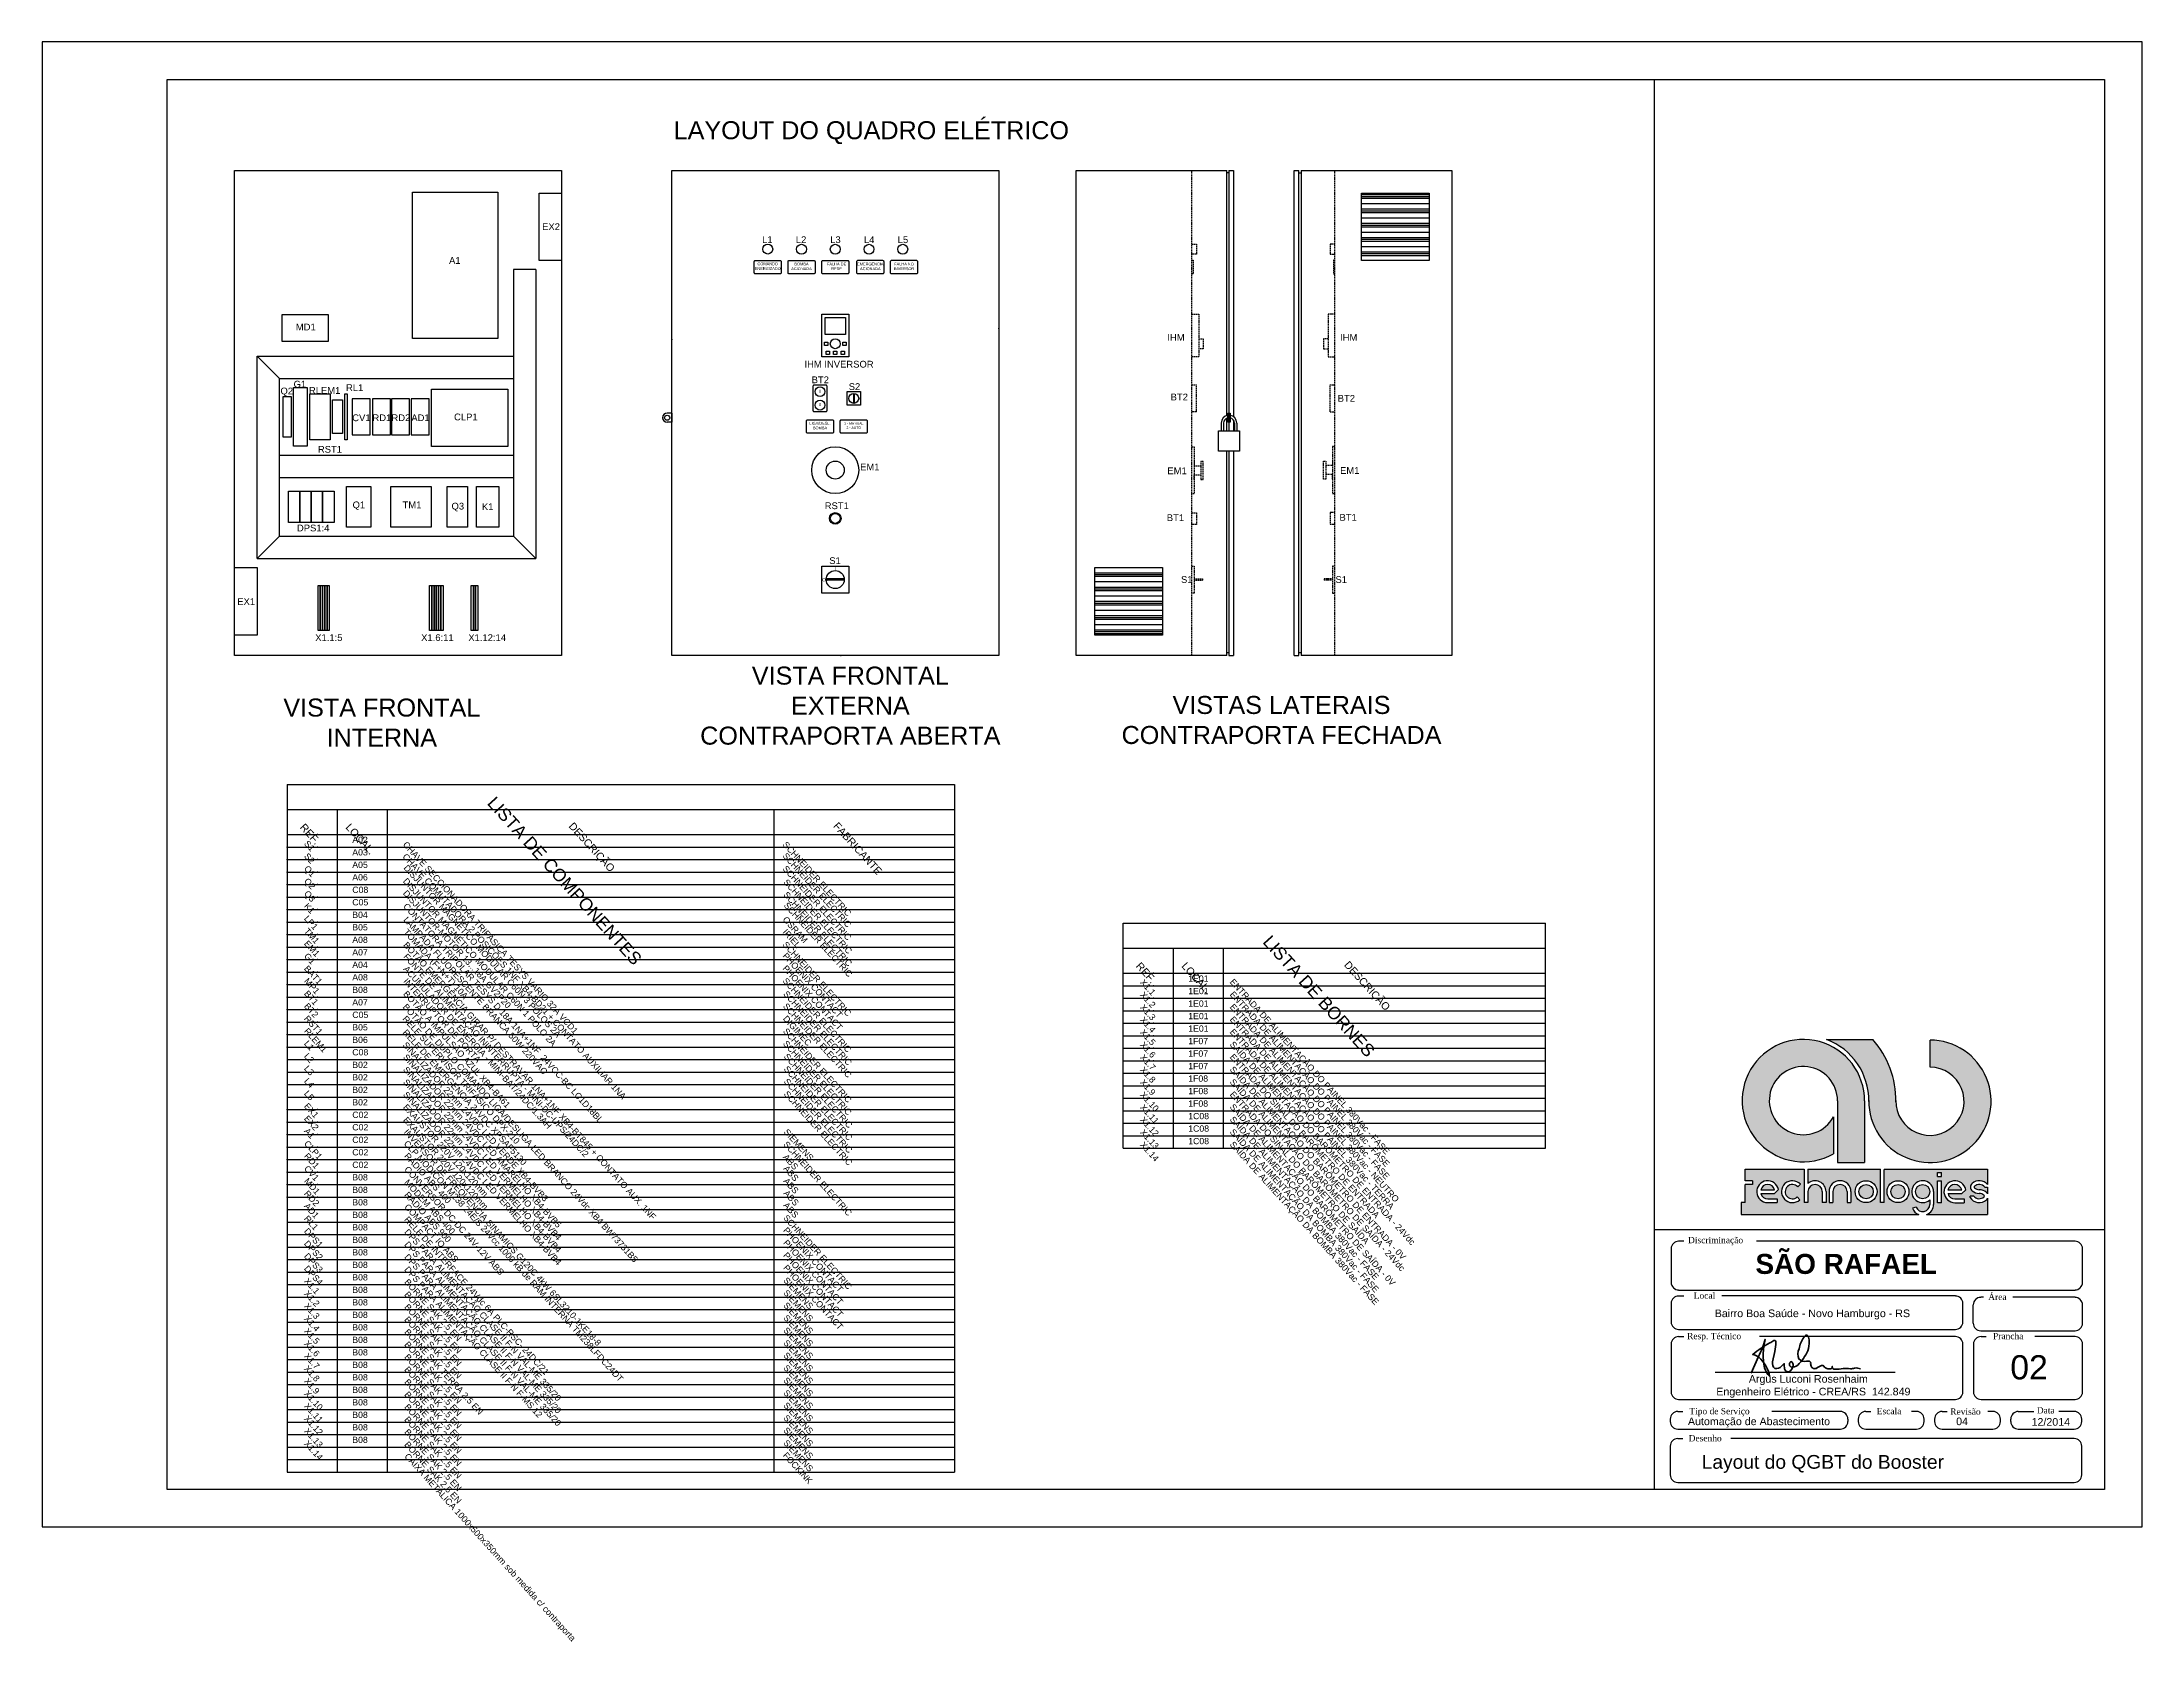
# Model space of a CAD drawing. Header units: millimetres. Extents: x 100 to 940, y 54 to 694.
import ezdxf

# ---------------------------------------------------------------- set-up
doc = ezdxf.new("R2010")
doc.units = ezdxf.units.MM
doc.linetypes.add('DASHED', pattern=[0.75, 0.5, -0.25])
doc.layers.add('selo', color=7, linetype='Continuous')
doc.styles.add('Annotative', font='arial.ttf')
doc.styles.add('Notes', font='arial.ttf', dxfattribs={"height": 3})
doc.styles.get("Standard").update_dxf_attribs({"font": 'arial.ttf'})

msp = doc.modelspace()

# ---------------------------------------------------------------- texts
for s, height, style, p in [('EX2', 2.7, 'Annotative', (300.05, 618.72)), ('L1', 2.7, 'Annotative', (388.03, 613.57)), ('L2', 2.7, 'Annotative', (401.53, 613.51)), ('L3', 2.7, 'Annotative', (415.28, 613.51)), ('L4', 2.7, 'Annotative', (428.78, 613.51)), ('L5', 2.7, 'Annotative', (442.28, 613.51)), ('A1', 2.7, 'Annotative', (262.83, 605.19)), ('MD1', 2.7, 'Annotative', (201.53, 578.58)), ('IHM', 2.7, 'Annotative', (550.14, 574.41)), ('IHM', 2.7, 'Annotative', (619.23, 574.41)), ('IHM INVERSOR', 2.7, 'Annotative', (404.98, 563.72)), ('Q2', 2.7, 'Annotative', (195.39, 553)), ('G1', 2.7, 'Annotative', (200.63, 555.73)), ('RLEM1', 2.7, 'Annotative', (206.77, 553.21)), ('RL1', 2.7, 'Annotative', (221.61, 554.32)), ('BT2', 2.7, 'Annotative', (407.86, 557.46)), ('I', 1.35, 'Annotative', (410.94, 553.5)), ('S2', 2.7, 'Annotative', (422.68, 554.76)), ('o', 1.35, 'Annotative', (410.68, 548.33)), ('1', 0.675, 'Annotative', (424.39, 553.36)), ('2', 0.675, 'Annotative', (426.74, 551.05)), ('BT2', 2.7, 'Annotative', (551.46, 550.59)), ('BT2', 2.7, 'Annotative', (618.29, 550.07)), ('CV1', 2.7, 'Annotative', (224.09, 542.28)), ('RD1', 2.7, 'Annotative', (232.18, 542.28)), ('RD2', 2.7, 'Annotative', (239.78, 542.28)), ('AD1', 2.7, 'Annotative', (247.73, 542.28)), ('CLP1', 2.7, 'Annotative', (264.82, 542.62)), ('RST1', 2.7, 'Annotative', (210.36, 529.67)), ('EM1', 2.7, 'Annotative', (427.25, 522.61)), ('EM1', 2.7, 'Annotative', (550.14, 521.07)), ('EM1', 2.7, 'Annotative', (619.23, 521.2)), ('Q1', 2.7, 'Annotative', (224.23, 507.45)), ('TM1', 2.7, 'Annotative', (244.22, 507.45)), ('Q3', 2.7, 'Annotative', (263.81, 506.93)), ('K1', 2.7, 'Annotative', (275.95, 506.71)), ('RST1', 2.7, 'Annotative', (413.1, 507.09)), ('BT1', 2.7, 'Annotative', (549.92, 502.3)), ('BT1', 2.7, 'Annotative', (619, 502.44)), ('DPS1:4', 2.7, 'Annotative', (201.98, 498.19)), ('S1', 2.7, 'Annotative', (414.92, 485.14)), ('O', 1.35, 'Annotative', (412.05, 478.21)), ('I', 1.35, 'Annotative', (416.97, 482.78)), ('EX1', 2.7, 'Annotative', (178.09, 468.76)), ('X1.1:5', 2.7, 'Annotative', (209.29, 454.34)), ('X1.6:11', 2.7, 'Annotative', (251.66, 454.34)), ('X1.12:14', 2.7, 'Annotative', (270.52, 454.34)), ('A02', 2.5, 'Notes', (224.11, 373.58)), ('A03', 2.5, 'Notes', (224.11, 368.58)), ('A05', 2.5, 'Notes', (224.11, 363.58)), ('A06', 2.5, 'Notes', (224.11, 358.58)), ('C08', 2.5, 'Notes', (224.11, 353.58)), ('C05', 2.5, 'Notes', (224.11, 348.58)), ('B04', 2.5, 'Notes', (224.11, 343.58)), ('A08', 2.5, 'Notes', (224.11, 333.58)), ('B05', 2.5, 'Notes', (224.11, 338.58)), ('A07', 2.5, 'Notes', (224.11, 328.58)), ('A04', 2.5, 'Notes', (224.11, 323.58)), ('A08', 2.5, 'Notes', (224.11, 318.58)), ('1E01', 2.5, 'Notes', (558.48, 318.08)), ('A07', 2.5, 'Notes', (224.11, 308.58)), ('B08', 2.5, 'Notes', (224.11, 313.58)), ('1E01', 2.5, 'Notes', (558.48, 313.08)), ('C05', 2.5, 'Notes', (224.11, 303.58)), ('1E01', 2.5, 'Notes', (558.48, 308.08)), ('1E01', 2.5, 'Notes', (558.48, 303.08)), ('B05', 2.5, 'Notes', (224.11, 298.58)), ('B06', 2.5, 'Notes', (224.11, 293.58)), ('1E01', 2.5, 'Notes', (558.48, 298.08)), ('1F07', 2.5, 'Notes', (558.48, 293.08)), ('C08', 2.5, 'Notes', (224.11, 288.58)), ('B02', 2.5, 'Notes', (224.11, 283.58)), ('1F07', 2.5, 'Notes', (558.48, 288.08)), ('1F07', 2.5, 'Notes', (558.48, 283.08)), ('B02', 2.5, 'Notes', (224.11, 278.58)), ('1F08', 2.5, 'Notes', (558.48, 278.08)), ('B02', 2.5, 'Notes', (224.11, 273.58)), ('B02', 2.5, 'Notes', (224.11, 268.58)), ('1F08', 2.5, 'Notes', (558.48, 273.08)), ('1F08', 2.5, 'Notes', (558.48, 268.08)), ('C02', 2.5, 'Notes', (224.11, 263.58)), ('C02', 2.5, 'Notes', (224.11, 258.58)), ('1C08', 2.5, 'Notes', (558.48, 263.08)), ('1C08', 2.5, 'Notes', (558.48, 258.08)), ('C02', 2.5, 'Notes', (224.11, 253.58)), ('1C08', 2.5, 'Notes', (558.48, 253.08)), ('C02', 2.5, 'Notes', (224.11, 248.58)), ('C02', 2.5, 'Notes', (224.11, 243.58)), ('B08', 2.5, 'Notes', (224.11, 238.58)), ('B08', 2.5, 'Notes', (224.11, 233.58)), ('B08', 2.5, 'Notes', (224.11, 228.58)), ('B08', 2.5, 'Notes', (224.11, 223.58)), ('B08', 2.5, 'Notes', (224.11, 218.58)), ('B08', 2.5, 'Notes', (224.11, 213.58)), ('B08', 2.5, 'Notes', (224.11, 208.58)), ('B08', 2.5, 'Notes', (224.11, 203.58)), ('B08', 2.5, 'Notes', (224.11, 198.58)), ('B08', 2.5, 'Notes', (224.11, 193.58)), ('B08', 2.5, 'Notes', (224.11, 188.58)), ('B08', 2.5, 'Notes', (224.11, 183.58)), ('B08', 2.5, 'Notes', (224.11, 178.58)), ('B08', 2.5, 'Notes', (224.11, 173.58)), ('B08', 2.5, 'Notes', (224.11, 168.58)), ('B08', 2.5, 'Notes', (224.11, 163.58)), ('B08', 2.5, 'Notes', (224.11, 158.58)), ('B08', 2.5, 'Notes', (224.11, 153.58)), ('B08', 2.5, 'Notes', (224.11, 148.58)), ('B08', 2.5, 'Notes', (224.11, 143.58)), ('B08', 2.5, 'Notes', (224.11, 138.58)), ('B08', 2.5, 'Notes', (224.11, 133.58))]:
    msp.add_text(s, height=height, dxfattribs=dict(style=style)).set_placement(p)
at = {"linetype": 'DASHED', "style": 'Annotative'}
for p in [(555.6, 477.58), (617.39, 477.58)]:
    msp.add_text('S1', height=2.7, dxfattribs=at).set_placement(p)
at = {"style": 'Notes'}
for s, height, p in [('LISTA DE COMPONENTES', 5, (277.78, 389.27)), ('REF.', 3, (202.95, 379.68)), ('LOCAL.', 3, (221.22, 379.68)), ('DESCRIÇÃO', 3, (310.47, 380.14)), ('FABRICANTE', 3, (416.29, 380.17)), ('S1', 2.5, (204.64, 373.16)), ('CHAVE SECCIONADORA TRIFÁSICA TESYS VARIO 32A VCD1', 2.5, (244.16, 372.75)), ('SCHNEIDER ELECTRIC', 2.5, (396.07, 372.77)), ('S2', 2.5, (204.64, 368.16)), ('Q1', 2.5, (204.64, 363.16)), ('CHAVE COMUTADORA 2 POSIÇÕES 1NF XB4-BD21 + CONTATO AUXILIAR 1NA', 2.5, (244.02, 367.95)), ('DISJUNTOR MAGNÉTICO MODULAR C60N 3 POLOS 2A', 2.5, (244.46, 363.43)), ('SCHNEIDER ELECTRIC', 2.5, (396.07, 368.25)), ('SCHNEIDER ELECTRIC', 2.5, (396.07, 363.1)), ('Q2', 2.5, (204.64, 358.16)), ('Q3', 2.5, (204.64, 353.16)), ('DISJUNTOR-MOTOR 13...18A GV2P20', 2.5, (244.19, 353.31)), ('DISJUNTOR MAGNÉTICO MODULAR C60N 1 POLO 2A', 2.5, (244.2, 358.16)), ('SCHNEIDER ELECTRIC', 2.5, (396.38, 357.69)), ('SCHNEIDER ELECTRIC', 2.5, (396.38, 352.69)), ('K1', 2.5, (204.64, 348.16)), ('LP1', 2.5, (204.64, 343.16)), ('CONTATORA TRIPOLAR TESYS D 18A 1NA+1NF  24VCC\xadBC LC1D18BL', 2.5, (244.3, 348.1)), ('SCHNEIDER ELECTRIC', 2.5, (396.54, 348.43)), ('TM1', 2.5, (204.64, 338.16)), ('LÂMPADA FLUORESCENTE BRANCA 50W 220VAC', 2.5, (244.41, 342.67)), ('TOMADA (F+N+T) 10A', 2.5, (244.41, 337.77)), ('IRIEL', 2.5, (396.07, 337.77)), ('OSRAM', 2.5, (396.07, 342.77)), ('LISTA DE BORNES', 5, (587.98, 333.77)), ('EM1', 2.5, (204.64, 333.16)), ('G1', 2.5, (204.64, 328.16)), ('BOTÃO EMERGÊNCIA GIRAR P/ DESTRAVAR 1NA+1NF XB4-BT845 + CONTATO AUX. 1NF', 2.5, (244.34, 332.6)), ('FONTE DE ALIMENTAÇÃO ININTERRUPTA - MINI-DC-UPS/24DC/2', 2.5, (244.37, 327.92)), ('SCHNEIDER ELECTRIC', 2.5, (396.07, 332.77)), ('PHOENIX CONTACT', 2.5, (396.07, 328.25)), ('BAT1', 2.5, (204.64, 323.16)), ('MP1', 2.5, (204.64, 318.16)), ('ACUMULADOR DE ENERGIA - MINI-BAT/24DC/1.3AH', 2.5, (244.33, 322.99)), ('INTERRUPTOR DE PORTA', 2.5, (244.35, 318.05)), ('SCHNEIDER ELECTRIC', 2.5, (396.07, 318.25)), ('PHOENIX CONTACT', 2.5, (396.07, 323.25)), ('REF.', 3, (537.32, 324.18)), ('X1.1', 2.5, (539.02, 317.66)), ('LOCAL.', 3, (555.6, 324.18)), ('ENTRADA DE ALIMENTAÇÃO DO PAINEL 380Vac - FASE', 2.5, (574.92, 317.82)), ('DESCRIÇÃO', 3, (620.62, 324.64)), ('BT1', 2.5, (204.64, 313.16)), ('BOTÃO A IMPULSÃO AZUL XB4-BA61', 2.5, (244.29, 313.04)), ('SCHNEIDER ELECTRIC', 2.5, (396.31, 313.03)), ('X1.2', 2.5, (539.02, 312.66)), ('ENTRADA DE ALIMENTAÇÃO DO PAINEL 380Vac - FASE', 2.5, (574.92, 312.82)), ('BT2', 2.5, (204.64, 308.16)), ('RST1', 2.5, (204.64, 303.16)), ('RELE SUPERVISOR TRIFÁSICO DPX-210', 2.5, (244.01, 303.07)), ('BOTÃO DE DUPLO COMANDO LIGA/DESLIGA LED BRANCO 24Vdc XB4 BW73731B5', 2.5, (244.13, 307.84)), ('SCHNEIDER ELECTRIC', 2.5, (396.21, 308.14)), ('DIGIMEC', 2.5, (396.21, 303.14)), ('X1.3', 2.5, (539.02, 307.66)), ('X1.4', 2.5, (539.02, 302.66)), ('ENTRADA DE ALIMENTAÇÃO DO PAINEL 380Vac - FASE', 2.5, (574.92, 307.82)), ('ENTRADA DE ALIMENTAÇÃO DO PAINEL 380Vac - NEUTRO', 2.5, (574.92, 302.82)), ('RLEM1', 2.5, (204.64, 298.16)), ('L1', 2.5, (204.64, 293.16)), ('RELE DE EMERGENCIA 24VDC XPSAF5130', 2.5, (244.09, 297.59)), ('SCHNEIDER ELECTRIC', 2.5, (396.21, 298.14)), ('SCHNEIDER ELECTRIC', 2.5, (396.21, 293.14)), ('X1.5', 2.5, (539.02, 297.66)), ('X1.6', 2.5, (539.02, 292.66)), ('SAÍDA DE ALIMENTAÇÃO DO BARÔMETRO DE ENTRADA - 24Vdc', 2.5, (574.92, 292.82)), ('ENTRADA DE ALIMENTAÇÃO DO PAINEL 380Vac - TERRA', 2.5, (574.92, 297.82)), ('L2', 2.5, (204.64, 288.16)), ('SINALIZADOR 22mm 24VDC LED VERDE XB4-BVB3', 2.5, (244.09, 292.59)), ('SINALIZADOR 22mm 24VDC LED AMARELHO XB4-BVB5', 2.5, (244.27, 287.72)), ('SCHNEIDER ELECTRIC', 2.5, (396.53, 288)), ('X1.7', 2.5, (539.02, 287.66)), ('ENTRADA DO SINAL DO BARÔMETRO DE ENTRADA', 2.5, (574.92, 287.82)), ('L3', 2.5, (204.64, 283.16)), ('L4', 2.5, (204.64, 278.16)), ('SINALIZADOR 22mm 24VDC LED VERMELHO XB4-BVB4', 2.5, (244.27, 282.72)), ('SINALIZADOR 22mm 24VDC LED VERMELHO XB4-BVB4', 2.5, (244.27, 277.72)), ('SCHNEIDER ELECTRIC', 2.5, (396.53, 283)), ('SCHNEIDER ELECTRIC', 2.5, (396.53, 278)), ('X1.8', 2.5, (539.02, 282.66)), ('X1.9', 2.5, (539.02, 277.66)), ('SAÍDA DE ALIMENTAÇÃO DO BARÔMETRO DE ENTRADA - 0V', 2.5, (574.92, 282.82)), ('SAÍDA DE ALIMENTAÇÃO DO BARÔMETRO DE SAÍDA - 24Vdc', 2.5, (574.92, 277.82)), ('L5', 2.5, (204.64, 273.16)), ('EX1', 2.5, (204.64, 268.16)), ('SINALIZADOR 22mm 24VDC LED VERMELHO XB4-BVB4', 2.5, (244.27, 272.72)), ('EXAUSTOR 220V 120x120mm', 2.5, (244.27, 267.72)), ('SCHNEIDER ELECTRIC', 2.5, (396.53, 273)), ('X1.10', 2.5, (539.02, 272.66)), ('X1.11', 2.5, (539.02, 267.66)), ('SAÍDA DE ALIMENTAÇÃO DO BARÔMETRO DE SAÍDA - 0V', 2.5, (574.92, 267.82)), ('ENTRADA DO SINAL DO BARÔMETRO DE SAÍDA', 2.5, (574.92, 272.82)), ('EX2', 2.5, (204.64, 263.16)), ('EXAUSTOR 220V 120x120mm', 2.5, (244.3, 262.59)), ('X1.12', 2.5, (539.02, 262.66)), ('SAÍDA DE ALIMENTAÇÃO DA BOMBA 380Vac - FASE', 2.5, (574.92, 262.82)), ('A1', 2.5, (204.64, 258.16)), ('CLP1', 2.5, (204.64, 253.16)), ('INVERSOR DE FREQUENCIA SINAMICS G120C 4kW 6SL3210-1KE18-8', 2.5, (244.54, 257.74)), ('CLP MODICON M238 24E/S 24Vcc 1000 kB de RAM INTERNA TM238LFDC24DT ', 2.5, (244.54, 253.17)), ('SCHNEIDER ELECTRIC', 2.5, (396.34, 252.86)), ('SIEMENS', 2.5, (396.51, 257.82)), ('X1.13', 2.5, (539.02, 257.66)), ('X1.14', 2.5, (539.02, 252.66)), ('SAÍDA DE ALIMENTAÇÃO DA BOMBA 380Vac - FASE', 2.5, (574.92, 257.82)), ('SAÍDA DE ALIMENTAÇÃO DA BOMBA 380Vac - FASE', 2.5, (574.92, 252.82)), ('RD1', 2.5, (204.64, 248.16)), ('CV1', 2.5, (204.64, 243.16)), ('RÁDIO ABS 400', 2.5, (244.72, 248.21)), ('CONVERSOR DC-DC 24V-12V ABS', 2.5, (244.76, 242.87)), ('ABS', 2.5, (396.2, 247.73)), ('ABS', 2.5, (396.35, 243.17)), ('MD1', 2.5, (204.64, 238.16)), ('MODEM ABS 400', 2.5, (244.76, 237.63)), ('ABS', 2.5, (396.36, 238.19)), ('AD1', 2.5, (204.64, 228.16)), ('RD2', 2.5, (204.64, 233.16)), ('RÁDIO ABS 900', 2.5, (244.76, 232.65)), ('COMPACT IO ABS', 2.5, (244.76, 227.8)), ('ABS', 2.5, (396.32, 228.47)), ('ABS', 2.5, (396.46, 233.31)), ('RL1', 2.5, (204.64, 223.16)), ('DPS1', 2.5, (204.64, 218.16)), ('RELE DE INTERFACE 24Vdc 6A PLC-RSC- 24DC/21', 2.5, (244.76, 222.8)), ('DPS PARA ALIMENTAÇÃO CLASE II F-N VAL-ME 335/20', 2.5, (244.76, 217.8)), ('SCHNEIDER ELECTRIC', 2.5, (396.32, 223.47)), ('PHOENIX CONTACT', 2.5, (396.32, 218.47)), ('DPS2', 2.5, (204.64, 213.16)), ('DPS PARA ALIMENTAÇÃO CLASE II F-N VAL-ME 335/20', 2.5, (244.76, 212.8)), ('PHOENIX CONTACT', 2.5, (396.32, 213.47)), ('DPS3', 2.5, (204.64, 208.16)), ('DPS4', 2.5, (204.64, 203.16)), ('DPS PARA ALIMENTAÇÃO CLASE II F-N VAL-ME 335/20', 2.5, (244.76, 207.8)), ('DPS PARA ALIMENTAÇÃO CLASE II F-N F-MS 12', 2.5, (244.76, 202.8)), ('PHOENIX CONTACT', 2.5, (396.32, 208.47)), ('PHOENIX CONTACT', 2.5, (396.32, 203.47)), ('X1.1', 2.5, (204.64, 198.16)), ('X1.2', 2.5, (204.64, 193.16)), ('BORNE SAK 2.5 EN', 2.5, (244.76, 197.8)), ('BORNE SAK 2.5 EN', 2.5, (244.76, 192.8)), ('SIEMENS', 2.5, (396.32, 198.47)), ('SIEMENS', 2.5, (396.32, 193.47)), ('X1.3', 2.5, (204.64, 188.16)), ('BORNE SAK 2.5 EN', 2.5, (244.76, 187.8)), ('SIEMENS', 2.5, (396.32, 188.47)), ('X1.4', 2.5, (204.64, 183.16)), ('X1.5', 2.5, (204.64, 178.16)), ('BORNE SAK 2.5 EN', 2.5, (244.76, 182.8)), ('BORNE SAK TERRA 2.5 EN', 2.5, (244.76, 177.8)), ('SIEMENS', 2.5, (396.32, 183.47)), ('SIEMENS', 2.5, (396.32, 178.47)), ('X1.6', 2.5, (204.64, 173.16)), ('X1.7', 2.5, (204.64, 168.16)), ('BORNE SAK 2.5 EN', 2.5, (244.76, 172.8)), ('BORNE SAK 2.5 EN', 2.5, (244.76, 167.8)), ('SIEMENS', 2.5, (396.32, 173.47)), ('SIEMENS', 2.5, (396.32, 168.47)), ('X1.8', 2.5, (204.64, 163.16)), ('X1.9', 2.5, (204.64, 158.16)), ('BORNE SAK 2.5 EN', 2.5, (244.76, 162.8)), ('SIEMENS', 2.5, (396.32, 163.47)), ('SIEMENS', 2.5, (396.32, 158.47)), ('X1.10', 2.5, (204.64, 153.16)), ('BORNE SAK 2.5 EN', 2.5, (244.76, 157.8)), ('BORNE SAK 2.5 EN', 2.5, (244.76, 152.8)), ('SIEMENS', 2.5, (396.32, 153.47)), ('X1.11', 2.5, (204.64, 148.16)), ('X1.12', 2.5, (204.64, 143.16)), ('BORNE SAK 2.5 EN', 2.5, (244.76, 147.8)), ('BORNE SAK 2.5 EN', 2.5, (244.76, 142.8)), ('SIEMENS', 2.5, (396.32, 148.47)), ('SIEMENS', 2.5, (396.32, 143.47)), ('X1.13', 2.5, (204.64, 138.16)), ('X1.14', 2.5, (204.64, 133.16)), ('BORNE SAK 2.5 EN', 2.5, (244.76, 137.8)), ('SIEMENS', 2.5, (396.32, 138.47)), ('SIEMENS', 2.5, (396.32, 133.47)), ('BORNE SAK 2.5 EN', 2.5, (244.76, 132.8)), ('CAIXA METÁLICA 1000x500x350mm sob medida c/ contraporta', 2.5, (244.79, 128.04)), ('FOCKINK', 2.5, (396.15, 128.46))]:
    msp.add_text(s, height=height, rotation=312.16458, dxfattribs=at).set_placement(p)
at = {"style": 'Annotative'}
for s, width, insert, char_height, attachment_point in [('LAYOUT DO QUADRO ELÉTRICO', 318.1696, (352.66, 662.26), 7.2, 1), ('COMANDO\\PENERGIZADO', 30.872, (390.3, 604.25), 1.125, 5), ('BOMBA \\PACIONADA', 30.872, (403.8, 604.18), 1.125, 5), ('FALHA DE\\PREDE', 30.872, (417.82, 604.18), 1.125, 5), ('EMERGÊNCIA\\PACIONADA', 30.872, (431.32, 604.18), 1.125, 5), ('FALHA NO\\PINVERSOR', 30.872, (444.82, 604.18), 1.125, 5), ('LIGA/DESL.\\PBOMBA', 30.872, (411.2, 540.5), 1.125, 5), ('1 - MANUAL\\P2 - AUTO', 30.872, (424.7, 540.5), 0.99, 5), ('VISTA FRONTAL\\PEXTERNA\\PCONTRAPORTA ABERTA', 135.122, (423.33, 428.45), 7.2, 5), ('VISTA FRONTAL\\PINTERNA', 90.4311, (235.94, 421.72), 7.2, 5), ('VISTAS LATERAIS\\PCONTRAPORTA FECHADA', 184.4506, (595.81, 422.71), 7.2, 5)]:
    msp.add_mtext_dynamic_manual_height_columns(s, width=width, gutter_width=11.41, heights=[0], dxfattribs=dict(at, insert=insert, char_height=char_height, attachment_point=attachment_point))
at = {"layer": 'selo', "color": 0, "attachment_point": 1}
for s, insert, char_height, width in [('\\FTIMES.TTF;Discriminação', (758.42, 215.97), 2.5, 101.64), ('\\FTIMES.TTF;Local', (760.69, 193.8), 2.5, 81.312), ('\\FTIMES.TTF;Área', (878.5, 193.24), 2.5, 81.312), ('\\FTIMES.TTF;Resp. Técnico', (758.04, 177.58), 2.5, 101.64), ('\\FTIMES.TTF;Prancha', (880.4, 177.58), 2.5, 101.64), ('02', (887.31, 168.67), 9.667, 225.5527), ('Automação de Abastecimento', (758.38, 143.74), 3.0492, 71.148), ('\\FTIMES.TTF;Tipo de Serviço', (758.94, 147.56), 2.5, 101.64), ('\\FTIMES.TTF;Escala', (833.89, 147.56), 2.5, 40.656), ('{\\Ftimes.ttf|c0;Revisão}', (863.3, 147.37), 2.5, 101.64), ('04', (865.66, 143.74), 3.049, 71.148), ('12/2014', (895.83, 143.51), 3.049, 71.148), ('\\FTIMES.TTF;Data', (897.92, 147.87), 2.5, 40.656), ('{\\Ftimes.ttf|c0;Desenho}', (758.66, 136.72), 2.5, 101.64), ('Layout do QGBT do Booster', (763.87, 128.75), 5.5, 331.5847)]:
    msp.add_mtext(s, dxfattribs=dict(at, insert=insert, char_height=char_height, width=width))
for s, insert, char_height in [('{\\fArial|b1|i0|c0|p34;SÃO RAFAEL}', (785.37, 209.19), 8), ('Bairro Boa Saúde - Novo Hamburgo - RS', (769.1, 186.95), 3.0492), ('           Argus Luconi Rosenhaim\\PEngenheiro Elétrico - CREA/RS  142.849', (769.72, 160.73), 3.0492)]:
    msp.add_mtext(s, dxfattribs=dict(at, insert=insert, char_height=char_height))

# ---------------------------------------------------------------- hatches: boundary and pattern name
h = msp.add_hatch()
h.set_pattern_fill('PLASTI', color=256, scale=0.9, angle=180)
h.set_pattern_definition([(180, (1118.0245, 895.767), (-7e-16, -5.715), []), (180, (1118.0245, 895.053), (-7e-16, -5.715), []), (180, (1118.0245, 894.3383), (-7e-16, -5.715), []), (180, (1118.0245, 892.195), (-7e-16, -5.715), [])])
h.paths.add_polyline_path([(654.81, 606.51), (654.81, 633.51), (627.81, 633.51), (627.81, 606.51)])
h = msp.add_hatch(color=256)
h.dxf.hatch_style = 1
h.paths.add_polyline_path([(414.16, 479.16), (413.7, 478.93), (414.16, 478.71)])
h = msp.add_hatch()
h.set_pattern_fill('PLASTI', color=256, scale=0.9)
h.set_pattern_definition([(0, (57.938, 194.4736), (0, 5.715), []), (0, (57.938, 195.188), (0, 5.715), []), (0, (57.938, 195.9023), (0, 5.715), []), (0, (57.938, 198.0455), (0, 5.715), [])])
h.paths.add_polyline_path([(521.15, 483.73), (521.15, 456.73), (548.15, 456.73), (548.15, 483.73)])
at = {"layer": 'selo'}
h = msp.add_hatch(color=0, dxfattribs=at)
h.dxf.hatch_style = 1
h.paths.add_polyline_path([(832.33, 294.98), (813.8, 294.98, -0.314958), (830.72, 270.21, 2.411144), (855.21, 294.7), (855.21, 283.86, -2.45129), (841.58, 270.52, 0.182443)])
h.paths.add_polyline_path([(835.35, 243.04), (806.37, 243.04), (806.37, 237.41, -0.642986), (813.63, 234.09), (813.63, 229.71), (812.12, 229.71), (812.12, 234.09, 1), (806.37, 234.09), (806.37, 229.71), (804.86, 229.71), (804.86, 243.04), (781.24, 243.04), (781.24, 238.48), (784.26, 238.48), (784.26, 236.97), (781.23, 236.97), (781.23, 229.71), (779.69, 229.71), (779.69, 224.92), (850.67, 224.92, -0.214084), (848.15, 227.48), (849.6, 227.91, 0.821242), (855.14, 229.01), (855.14, 230.78, -4.60202), (856.65, 234.09), (856.65, 229.01, -0.309238), (853.85, 224.92), (878.25, 224.92), (878.25, 231.45, -0.100697), (877.78, 230.83, -0.45988), (871.2, 231.81), (871.2, 232.32), (872.69, 232.32, 0.427074), (876.81, 232, 0.410877), (876.82, 232.63, 0.186203), (874.92, 233.36, -0.181325), (872.05, 234.44, -0.458616), (872.04, 237.41, -0.41774), (878.25, 236.93), (878.25, 243.04), (836.89, 243.04), (836.89, 229.71), (835.35, 229.71)])
h.paths.add_polyline_path([(834.02, 234.09, -1), (825.25, 234.09, -1)], flags=16)
h.paths.add_polyline_path([(832.51, 234.09, -1), (826.76, 234.09, -1)], flags=0)
h.paths.add_polyline_path([(846.79, 234.09, -1), (838.03, 234.09, -1)], flags=16)
h.paths.add_polyline_path([(845.28, 234.09, -1), (839.54, 234.09, -1)], flags=0)
h.paths.add_polyline_path([(823.59, 234.09), (823.59, 229.71), (822.08, 229.71), (822.08, 234.09, 1), (816.33, 234.09), (816.33, 229.71), (814.82, 229.71), (814.82, 234.09, -1)], flags=16)
h.paths.add_polyline_path([(858.22, 241.69), (859.76, 241.69), (859.76, 240.17), (858.22, 240.17)], flags=16)
h.paths.add_polyline_path([(858.22, 238.48), (859.76, 238.48), (859.76, 229.67), (858.22, 229.67)], flags=16)
h.paths.add_polyline_path([(869.47, 234.88), (867.94, 233.3), (862.39, 233.3, 0.338023), (865.17, 231.18), (868.91, 231.18), (868.91, 229.67), (865.17, 229.67, -2.123663)], flags=16)
h.paths.add_polyline_path([(862.38, 234.78, -0.767778), (867.94, 234.81)], flags=0)
h.paths.add_polyline_path([(803.38, 237.05), (802.27, 236.02, 2.414214), (802.1, 231.96), (803.12, 230.85, -2.414214)], flags=16)
h.paths.add_polyline_path([(794.59, 234.92), (793.05, 233.34), (787.51, 233.34, 0.338023), (790.28, 231.22), (794.03, 231.22), (794.03, 229.71), (790.28, 229.71, -2.123663)], flags=16)
h.paths.add_polyline_path([(793.05, 234.85), (787.5, 234.82, -0.767778)], flags=0)
h.paths.add_polyline_path([(826.76, 234.09, 1), (832.51, 234.09, 1)], flags=0)
h.paths.add_polyline_path([(845.28, 234.09, 1), (839.54, 234.09, 1)], flags=0)
h.paths.add_polyline_path([(849.39, 234.09, 1), (855.14, 234.09, 1)], flags=17)
h.paths.add_polyline_path([(867.94, 234.81, 0.767778), (862.38, 234.78)], flags=0)
h.paths.add_polyline_path([(874.9, 234.87, -0.181325), (877.77, 233.8, -0.101013), (878.25, 233.18), (878.25, 235.92), (877.13, 235.92, 0.427074), (873.01, 236.24, 0.410877), (873, 235.61, 0.186203)], flags=17)
h.paths.add_polyline_path([(793.05, 234.85, 0.767778), (787.5, 234.82)], flags=0)
h = msp.add_hatch(color=0, dxfattribs=at)
h.dxf.hatch_style = 1
h.paths.add_polyline_path([(816.57, 249.21), (816.57, 264.06, -8.182778), (818.19, 270.43), (818.19, 245.77), (829, 245.77), (829, 270.37, 3.718524)])
h = msp.add_hatch(color=0, dxfattribs=at)
h.dxf.hatch_style = 1
h.paths.add_polyline_path([(787.5, 234.82), (793.05, 234.85, 0.767778)])
h.paths.add_polyline_path([(826.76, 234.09, 1), (832.51, 234.09, 1)])
h.paths.add_polyline_path([(845.28, 234.09, 1), (839.54, 234.09, 1)])
h.paths.add_polyline_path([(862.38, 234.78), (867.94, 234.81, 0.767778)])

# ---------------------------------------------------------------- linework, layer by layer
for p, q in [((745, 198.72), (745, 679)), ((573.9, 544.49), (573.9, 642.51)), ((574.8, 641.61), (573.9, 641.61)), ((574.8, 642.51), (574.8, 538.39)), ((602.7, 448.51), (602.7, 642.51)), ((602.7, 641.61), (603.6, 641.61)), ((603.6, 642.51), (603.6, 448.51)), ((297.56, 602.91), (288.56, 602.91)), ((288.56, 602.91), (288.56, 496.33)), ((297.56, 602.91), (297.56, 487.33)), ((186, 487.33), (186, 568.33)), ((186, 568.33), (288.56, 568.33)), ((195, 559.33), (186, 568.33)), ((195, 496.33), (195, 559.33)), ((195, 559.33), (288.56, 559.33)), ((424.57, 553.37), (424.57, 549.41)), ((424.84, 553.36), (424.84, 549.4)), ((351.9, 545.51), (350.06, 545.51)), ((351.9, 541.82), (350.06, 541.82)), ((351.9, 545.51), (351.9, 541.82)), ((573.9, 538.39), (573.9, 543.46)), ((573.9, 448.51), (573.9, 530.33)), ((574.8, 530.33), (574.8, 448.51)), ((195, 528.73), (288.56, 528.73)), ((195, 519.73), (288.56, 519.73)), ((195, 496.33), (186, 487.33)), ((195, 496.33), (288.56, 496.33)), ((288.56, 496.33), (297.56, 487.33)), ((186, 487.33), (297.56, 487.33)), ((414.16, 479.16), (413.7, 478.93)), ((413.7, 478.93), (414.16, 478.71)), ((420.89, 479.16), (413.71, 479.16)), ((414.16, 479.16), (414.16, 478.71)), ((420.89, 478.71), (413.71, 478.71)), ((574.8, 449.64), (573.9, 449.64)), ((574.8, 448.51), (576.6, 448.51)), ((600.9, 448.51), (602.7, 448.51)), ((603.6, 449.64), (602.7, 449.64)), ((198.06, 396.92), (465.06, 396.92)), ((198.06, 396.92), (198.06, 121.92)), ((465.06, 396.92), (465.06, 121.92)), ((198.06, 386.92), (465.06, 386.92)), ((218.06, 386.92), (218.06, 121.92)), ((238.06, 386.92), (238.06, 121.92)), ((392.74, 386.92), (392.74, 121.92)), ((198.06, 376.92), (465.06, 376.92)), ((198.06, 371.92), (465.06, 371.92)), ((198.06, 366.92), (465.06, 366.92)), ((198.06, 361.92), (465.06, 361.92)), ((198.06, 356.92), (465.06, 356.92)), ((198.06, 351.92), (465.06, 351.92)), ((198.06, 346.92), (465.06, 346.92)), ((198.06, 341.92), (465.06, 341.92)), ((198.06, 336.92), (465.06, 336.92)), ((532.44, 251.42), (532.44, 341.42)), ((532.44, 341.42), (701.34, 341.42)), ((701.34, 251.42), (701.34, 341.42)), ((198.06, 331.92), (465.06, 331.92)), ((532.44, 331.42), (701.34, 331.42)), ((552.44, 331.42), (552.44, 251.42)), ((572.44, 331.42), (572.44, 251.42)), ((198.06, 326.92), (465.06, 326.92)), ((198.06, 321.92), (465.06, 321.92)), ((532.44, 321.42), (701.34, 321.42)), ((198.06, 316.92), (465.06, 316.92)), ((198.06, 311.92), (465.06, 311.92)), ((532.44, 316.42), (701.34, 316.42)), ((532.44, 311.42), (701.34, 311.42)), ((198.06, 306.92), (465.06, 306.92)), ((532.44, 306.42), (701.34, 306.42)), ((198.06, 301.92), (465.06, 301.92)), ((198.06, 296.92), (465.06, 296.92)), ((532.44, 301.42), (701.34, 301.42)), ((532.44, 296.42), (701.34, 296.42)), ((198.06, 291.92), (465.06, 291.92)), ((198.06, 286.92), (465.06, 286.92)), ((532.44, 291.42), (701.34, 291.42)), ((532.44, 286.42), (701.34, 286.42)), ((198.06, 281.92), (465.06, 281.92)), ((532.44, 281.42), (701.34, 281.42)), ((198.06, 276.92), (465.06, 276.92)), ((198.06, 271.92), (465.06, 271.92)), ((532.44, 276.42), (701.34, 276.42)), ((532.44, 271.42), (701.34, 271.42)), ((198.06, 266.92), (465.06, 266.92)), ((198.06, 261.92), (465.06, 261.92)), ((532.44, 266.42), (701.34, 266.42)), ((532.44, 261.42), (701.34, 261.42)), ((198.06, 256.92), (465.06, 256.92)), ((532.44, 256.42), (701.34, 256.42)), ((198.06, 251.92), (465.06, 251.92)), ((198.06, 246.92), (465.06, 246.92)), ((532.44, 251.42), (701.34, 251.42)), ((198.06, 241.92), (465.06, 241.92)), ((198.06, 236.92), (465.06, 236.92)), ((198.06, 231.92), (465.06, 231.92)), ((198.06, 226.92), (465.06, 226.92)), ((198.06, 221.92), (465.06, 221.92)), ((198.06, 216.92), (465.06, 216.92)), ((198.06, 211.92), (465.06, 211.92)), ((198.06, 206.92), (465.06, 206.92)), ((198.06, 201.92), (465.06, 201.92)), ((198.06, 196.92), (465.06, 196.92)), ((198.06, 191.92), (465.06, 191.92)), ((198.06, 186.92), (465.06, 186.92)), ((198.06, 181.92), (465.06, 181.92)), ((198.06, 176.92), (465.06, 176.92)), ((198.06, 171.92), (465.06, 171.92)), ((198.06, 166.92), (465.06, 166.92)), ((198.06, 161.92), (465.06, 161.92)), ((198.06, 156.92), (465.06, 156.92)), ((198.06, 151.92), (465.06, 151.92)), ((198.06, 151.92), (465.06, 151.92)), ((198.06, 146.92), (465.06, 146.92)), ((198.06, 141.92), (465.06, 141.92)), ((198.06, 136.92), (465.06, 136.92)), ((198.06, 131.92), (465.06, 131.92)), ((198.06, 126.92), (465.06, 126.92)), ((198.06, 121.92), (465.06, 121.92))]:
    msp.add_line(p, q)
at = {"linetype": 'DASHED'}
for p, q in [((559.98, 448.9), (559.98, 642.51)), ((617.1, 448.9), (617.1, 642.51)), ((559.98, 613.03), (561.78, 613.03)), ((561.78, 609.07), (559.98, 609.07)), ((559.98, 606.61), (560.43, 606.61)), ((560.43, 606.61), (560.43, 601.21)), ((561.78, 613.03), (561.78, 609.07)), ((617.1, 613.03), (615.3, 613.03)), ((615.3, 613.03), (615.3, 609.07)), ((615.3, 609.07), (617.1, 609.07)), ((617.1, 606.61), (616.65, 606.61)), ((616.65, 606.61), (616.65, 601.21)), ((560.43, 601.21), (559.98, 601.21)), ((616.65, 601.21), (617.1, 601.21)), ((559.98, 585.08), (562.68, 585.08)), ((562.68, 585.08), (562.68, 567.98)), ((617.1, 585.08), (614.4, 585.08)), ((614.4, 585.08), (614.4, 567.98)), ((562.68, 575.22), (564.48, 575.22)), ((564.48, 571.26), (562.68, 571.26)), ((564.48, 575.22), (564.48, 571.26)), ((614.4, 575.22), (612.6, 575.22)), ((612.6, 575.22), (612.6, 571.26)), ((612.6, 571.26), (614.4, 571.26)), ((562.68, 567.98), (559.98, 567.98)), ((614.4, 567.98), (617.1, 567.98)), ((559.98, 556.79), (561.78, 556.79)), ((561.78, 545.99), (561.78, 556.79)), ((615.3, 545.99), (615.3, 556.79)), ((615.3, 556.79), (617.1, 556.79)), ((561.78, 545.99), (559.98, 545.99)), ((615.3, 545.99), (617.1, 545.99)), ((559.98, 531.97), (560.88, 531.97)), ((560.88, 531.97), (560.88, 513.23)), ((617.1, 532.1), (616.2, 532.1)), ((616.2, 532.1), (616.2, 513.37)), ((560.88, 526.2), (560.88, 524.4)), ((560.88, 524.4), (563.58, 524.4)), ((560.88, 519), (560.88, 520.8)), ((560.88, 520.8), (563.58, 520.8)), ((563.58, 526.2), (563.58, 519)), ((564.48, 526.2), (563.58, 526.2)), ((564.48, 519), (564.48, 526.2)), ((612.6, 519.14), (612.6, 526.34)), ((612.6, 526.34), (613.5, 526.34)), ((613.5, 526.34), (613.5, 519.14)), ((616.2, 524.54), (613.5, 524.54)), ((616.2, 520.94), (613.5, 520.94)), ((616.2, 526.34), (616.2, 524.54)), ((616.2, 519.14), (616.2, 520.94)), ((560.88, 513.23), (559.98, 513.23)), ((563.58, 519), (564.48, 519)), ((613.5, 519.14), (612.6, 519.14)), ((616.2, 513.37), (617.1, 513.37)), ((559.98, 505.59), (561.78, 505.59)), ((561.78, 505.59), (561.78, 500.99)), ((617.1, 505.73), (615.3, 505.73)), ((615.3, 505.73), (615.3, 501.12)), ((561.78, 500.99), (559.98, 500.99)), ((615.3, 501.12), (617.1, 501.12)), ((559.98, 484.33), (559.98, 484.33)), ((559.98, 484.33), (560.83, 484.33)), ((560.83, 484.33), (560.83, 473.53)), ((560.83, 479.16), (564.25, 479.16)), ((564.25, 479.16), (564.25, 478.71)), ((612.83, 479.16), (612.83, 478.71)), ((616.25, 479.16), (612.83, 479.16)), ((617.1, 484.33), (616.25, 484.33)), ((616.25, 484.33), (616.25, 473.53)), ((617.1, 484.33), (617.1, 484.33)), ((560.83, 473.53), (559.98, 473.53)), ((560.83, 478.71), (564.25, 478.71)), ((616.25, 478.71), (612.83, 478.71)), ((616.25, 473.53), (617.1, 473.53))]:
    msp.add_line(p, q, dxfattribs=at)
at = {"linetype": 'Continuous'}
for p, q in [((571.7, 541.52), (571.7, 538.39)), ((572.66, 541.52), (572.66, 538.39)), ((574.8, 541.82), (574.8, 545.51)), ((576.94, 541.52), (576.94, 538.39)), ((577.9, 541.52), (577.9, 538.39))]:
    msp.add_line(p, q, dxfattribs=at)
for points in [[(100, 100), (940, 100), (940, 693.94), (100, 693.94)], [(150, 679), (925, 679), (925, 115), (150, 115)], [(150, 679), (925, 679), (925, 115), (150, 115)], [(177, 642.51), (307.8, 642.51), (307.8, 448.51), (177, 448.51)], [(351.9, 642.51), (482.7, 642.51), (482.7, 448.51), (351.9, 448.51)], [(248.18, 575.39), (248.18, 633.89), (282.38, 633.89), (282.38, 575.39)], [(298.8, 606.51), (298.8, 633.51), (307.8, 633.51), (307.8, 606.51)], [(654.81, 606.51), (627.81, 606.51), (627.81, 633.51), (654.81, 633.51)], [(196.08, 574.1), (196.08, 584.9), (214.44, 584.9), (214.44, 574.1)], [(422.7, 585.08), (422.7, 567.98), (411.9, 567.98), (411.9, 585.08)], [(413.25, 583.73), (421.35, 583.73), (421.35, 576.98), (413.25, 576.98)], [(412.94, 573.91), (414.29, 573.91), (414.29, 572.56), (412.94, 572.56)], [(420.32, 573.91), (421.67, 573.91), (421.67, 572.56), (420.32, 572.56)], [(413.61, 570.29), (414.96, 570.29), (414.96, 568.94), (413.61, 568.94)], [(416.63, 570.29), (417.98, 570.29), (417.98, 568.94), (416.63, 568.94)], [(419.64, 570.29), (420.99, 570.29), (420.99, 568.94), (419.64, 568.94)], [(200.63, 555.73), (206.03, 555.73), (206.03, 532.33), (200.63, 532.33)], [(255.83, 555.08), (286.28, 555.08), (286.28, 532.19), (255.83, 532.19)], [(196.45, 535.93), (196.45, 552.13), (199.69, 552.13), (199.69, 535.93)], [(207.11, 553.21), (215.21, 553.21), (215.21, 534.85), (207.11, 534.85)], [(216.14, 550.78), (220.19, 550.78), (220.19, 537.28), (216.14, 537.28)], [(221.18, 553.21), (222.08, 553.21), (222.08, 534.85), (221.18, 534.85)], [(231.29, 551.23), (224.09, 551.23), (224.09, 536.83), (231.29, 536.83)], [(239.38, 551.23), (232.18, 551.23), (232.18, 536.83), (239.38, 536.83)], [(246.98, 551.23), (239.78, 551.23), (239.78, 536.83), (246.98, 536.83)], [(254.93, 551.23), (247.73, 551.23), (247.73, 536.83), (254.93, 536.83)], [(422, 554.09), (427.4, 554.09), (427.4, 548.69), (422, 548.69)], [(198.6, 514.33), (216.8, 514.33), (216.8, 501.73), (198.6, 501.73)], [(221.83, 499.93), (221.83, 516.13), (231.55, 516.13), (231.55, 499.93)], [(239.51, 499.93), (239.51, 516.13), (255.71, 516.13), (255.71, 499.93)], [(262.05, 516.13), (270.15, 516.13), (270.15, 499.93), (262.05, 499.93)], [(273.75, 516.13), (282.75, 516.13), (282.75, 499.93), (273.75, 499.93)], [(177, 456.73), (177, 483.73), (186, 483.73), (186, 456.73)], [(411.9, 484.33), (422.7, 484.33), (422.7, 473.53), (411.9, 473.53)], [(521.15, 483.73), (548.15, 483.73), (548.15, 456.73), (521.15, 456.73)], [(210.43, 476.53), (211.33, 476.53), (211.33, 458.53), (210.43, 458.53)], [(211.33, 476.53), (212.23, 476.53), (212.23, 458.53), (211.33, 458.53)], [(212.23, 476.53), (213.13, 476.53), (213.13, 458.53), (212.23, 458.53)], [(213.13, 476.53), (214.03, 476.53), (214.03, 458.53), (213.13, 458.53)], [(214.03, 476.53), (214.93, 476.53), (214.93, 458.53), (214.03, 458.53)], [(255, 476.53), (255.9, 476.53), (255.9, 458.53), (255, 458.53)], [(255.9, 476.53), (256.8, 476.53), (256.8, 458.53), (255.9, 458.53)], [(256.8, 476.53), (257.7, 476.53), (257.7, 458.53), (256.8, 458.53)], [(257.7, 476.53), (258.6, 476.53), (258.6, 458.53), (257.7, 458.53)], [(258.6, 476.53), (259.5, 476.53), (259.5, 458.53), (258.6, 458.53)], [(259.5, 476.53), (260.4, 476.53), (260.4, 458.53), (259.5, 458.53)], [(271.66, 476.53), (272.56, 476.53), (272.56, 458.53), (271.66, 458.53)], [(272.56, 476.53), (273.46, 476.53), (273.46, 458.53), (272.56, 458.53)], [(273.46, 476.53), (274.36, 476.53), (274.36, 458.53), (273.46, 458.53)]]:
    msp.add_lwpolyline(points, close=True)
for points in [[(573.9, 448.51), (513.6, 448.51), (513.6, 642.51), (573.9, 642.51)], [(574.8, 642.51), (576.6, 642.51), (576.6, 544.05)], [(600.9, 448.51), (600.9, 642.51), (602.7, 642.51)], [(603.6, 642.51), (663.9, 642.51), (663.9, 448.51), (603.6, 448.51)], [(576.6, 542.68), (576.6, 538.39)], [(576.6, 530.33), (576.6, 448.51)], [(198.6, 501.73), (198.6, 514.33), (203.15, 514.33), (203.15, 501.73)], [(203.15, 501.73), (203.15, 514.33), (207.7, 514.33), (207.7, 501.73)], [(207.7, 501.73), (207.7, 514.33), (212.25, 514.33), (212.25, 501.73)], [(212.25, 501.73), (212.25, 514.33), (216.8, 514.33), (216.8, 501.73)]]:
    msp.add_lwpolyline(points)
for points in [[(385.35, 606.55), (395.25, 606.55, -0.414214), (395.7, 606.1), (395.7, 601.6, -0.414214), (395.25, 601.15), (385.35, 601.15, -0.414214), (384.9, 601.6), (384.9, 606.1, -0.414214)], [(398.85, 606.55), (408.75, 606.55, -0.414214), (409.2, 606.1), (409.2, 601.6, -0.414214), (408.75, 601.15), (398.85, 601.15, -0.414214), (398.4, 601.6), (398.4, 606.1, -0.414214)], [(412.35, 606.55), (422.25, 606.55, -0.414214), (422.7, 606.1), (422.7, 601.6, -0.414214), (422.25, 601.15), (412.35, 601.15, -0.414214), (411.9, 601.6), (411.9, 606.1, -0.414214)], [(426.34, 606.61), (436.24, 606.61, -0.414214), (436.69, 606.16), (436.69, 601.66, -0.414214), (436.24, 601.21), (426.34, 601.21, -0.414214), (425.89, 601.66), (425.89, 606.16, -0.414214)], [(439.84, 606.61), (449.74, 606.61, -0.414214), (450.19, 606.16), (450.19, 601.66, -0.414214), (449.74, 601.21), (439.84, 601.21, -0.414214), (439.39, 601.66), (439.39, 606.16, -0.414214)], [(408.5, 546.44), (408.5, 556.34, -0.414214), (408.95, 556.79), (413.45, 556.79, -0.414214), (413.9, 556.34), (413.9, 546.44, -0.414214), (413.45, 545.99), (408.95, 545.99, -0.414214)], [(406.25, 542.87), (416.15, 542.87, -0.414214), (416.6, 542.42), (416.6, 537.92, -0.414214), (416.15, 537.47), (406.25, 537.47, -0.414214), (405.8, 537.92), (405.8, 542.42, -0.414214)], [(419.75, 542.87), (429.65, 542.87, -0.414214), (430.1, 542.42), (430.1, 537.92, -0.414214), (429.65, 537.47), (419.75, 537.47, -0.414214), (419.3, 537.92), (419.3, 542.42, -0.414214)]]:
    msp.add_lwpolyline(points, format="xyb", close=True)
for points in [[(570.66, 538.39), (578.94, 538.39), (578.94, 530.33), (570.66, 530.33)], [(574.34, 545.51), (575.26, 545.51), (575.26, 541.82), (574.34, 541.82)]]:
    msp.add_lwpolyline(points, close=True, dxfattribs=at)
for centre, radius in [((390.3, 611.11), 1.98), ((403.8, 611.05), 1.98), ((417.3, 611.05), 1.98), ((430.8, 611.05), 1.98), ((444.3, 611.05), 1.98), ((417.3, 573.24), 1.98), ((411.2, 554.09), 1.98), ((411.2, 548.69), 1.98), ((424.7, 551.39), 1.98), ((350.06, 543.66), 1.01), ((417.3, 522.7), 9.37), ((417.3, 522.7), 3.6), ((417.3, 503.39), 2.3), ((417.3, 503.39), 1.98), ((417.3, 478.93), 3.6)]:
    msp.add_circle(centre, radius)
msp.add_arc((350.06, 543.66), 1.84, 90, 270)
for radius, start, end in [(3.1, 98.46306, 180), (2.14, 102.30979, 180), (3.1, 0, 81.53694), (2.14, 0, 77.69021)]:
    msp.add_arc((574.8, 541.52), radius, start, end, dxfattribs=at)
for p in [(351.9, 574.91), (351.9, 574.91), (482.7, 579.3), (482.7, 579.3), (419.5, 448.51), (419.5, 448.51), (198.06, 371.92), (198.06, 371.92), (210.26, 376.92), (210.26, 376.92), (210.26, 371.92), (210.26, 371.92), (198.06, 366.92), (198.06, 366.92), (198.06, 361.92), (198.06, 361.92), (210.26, 366.92), (210.26, 366.92), (210.26, 361.92), (210.26, 361.92), (198.06, 356.92), (198.06, 356.92), (210.26, 356.92), (210.26, 356.92), (198.06, 351.92), (198.06, 351.92), (198.06, 346.92), (198.06, 346.92), (210.26, 351.92), (210.26, 351.92), (210.26, 346.92), (210.26, 346.92), (198.06, 341.92), (198.06, 341.92), (198.06, 336.92), (198.06, 336.92), (210.26, 341.92), (210.26, 341.92), (210.26, 336.92), (210.26, 336.92), (198.06, 331.92), (198.06, 331.92), (210.26, 331.92), (210.26, 331.92), (198.06, 326.92), (198.06, 326.92), (198.06, 326.92), (198.06, 326.92), (198.06, 321.92), (198.06, 321.92), (198.06, 321.92), (198.06, 321.92), (210.26, 326.92), (210.26, 326.92), (210.26, 321.92), (210.26, 321.92), (532.44, 321.42), (532.44, 321.42), (544.63, 321.42), (544.63, 321.42), (198.06, 316.92), (198.06, 316.92), (198.06, 311.92), (198.06, 311.92), (210.26, 316.92), (210.26, 316.92), (210.26, 311.92), (210.26, 311.92), (532.44, 316.42), (532.44, 316.42), (532.44, 311.42), (532.44, 311.42), (544.63, 316.42), (544.63, 316.42), (544.63, 311.42), (544.63, 311.42), (198.06, 306.92), (198.06, 306.92), (210.26, 306.92), (210.26, 306.92), (532.44, 306.42), (532.44, 306.42), (544.63, 306.42), (544.63, 306.42), (198.06, 301.92), (198.06, 301.92), (198.06, 296.92), (198.06, 296.92), (210.26, 301.92), (210.26, 301.92), (210.26, 296.92), (210.26, 296.92), (532.44, 301.42), (532.44, 301.42), (532.44, 296.42), (532.44, 296.42), (544.63, 301.42), (544.63, 301.42), (544.63, 296.42), (544.63, 296.42), (198.06, 291.92), (198.06, 291.92), (210.26, 291.92), (210.26, 291.92), (532.44, 291.42), (532.44, 291.42), (532.44, 286.42), (532.44, 286.42), (544.63, 291.42), (544.63, 291.42), (544.63, 286.42), (544.63, 286.42), (198.06, 266.92), (198.06, 266.92), (198.06, 261.92), (198.06, 261.92), (210.26, 266.92), (210.26, 266.92), (210.26, 261.92), (210.26, 261.92), (198.06, 256.92), (198.06, 256.92), (210.26, 256.92), (210.26, 256.92), (198.06, 251.92), (198.06, 251.92), (198.06, 246.92), (198.06, 246.92), (210.26, 251.92), (210.26, 251.92), (210.26, 246.92), (210.26, 246.92), (198.06, 241.92), (198.06, 241.92), (198.06, 236.92), (198.06, 236.92), (210.26, 241.92), (210.26, 241.92), (210.26, 236.92), (210.26, 236.92), (198.06, 231.92), (198.06, 231.92), (210.26, 231.92), (210.26, 231.92)]:
    msp.add_point(p)
at = {"layer": 'selo', "color": 0}
for p, q in [((813.8, 294.98), (832.33, 294.98)), ((855.21, 283.86), (855.21, 294.7)), ((818.19, 270.43), (818.19, 245.77)), ((829, 270.37), (829, 245.77)), ((816.57, 264.06), (816.57, 249.21)), ((818.19, 245.77), (829, 245.77)), ((781.23, 229.71), (781.23, 236.97)), ((784.26, 236.97), (781.23, 236.97)), ((781.24, 238.48), (781.24, 243.04)), ((781.24, 243.04), (804.86, 243.04)), ((784.26, 238.48), (781.24, 238.48)), ((784.26, 238.48), (784.26, 236.97)), ((802.27, 236.02), (803.38, 237.05)), ((804.86, 243.04), (804.86, 229.71)), ((806.37, 243.04), (806.37, 237.41)), ((806.37, 243.04), (835.35, 243.04)), ((835.35, 229.71), (835.35, 243.04)), ((836.89, 243.04), (878.25, 243.04)), ((836.89, 229.71), (836.89, 243.01)), ((858.22, 240.17), (858.22, 241.69)), ((858.22, 241.69), (859.76, 241.69)), ((858.22, 240.17), (859.76, 240.17)), ((858.22, 229.67), (858.22, 238.48)), ((858.22, 238.48), (859.76, 238.48)), ((859.76, 240.17), (859.76, 241.69)), ((859.76, 229.67), (859.76, 238.48)), ((877.13, 235.92), (878.25, 235.92)), ((878.25, 243.04), (878.25, 236.93)), ((878.25, 235.92), (878.25, 233.18)), ((781.23, 229.71), (779.69, 229.71)), ((779.69, 229.71), (779.69, 224.92)), ((787.5, 234.82), (793.05, 234.85)), ((787.51, 233.34), (793.05, 233.34)), ((790.28, 231.22), (794.03, 231.22)), ((790.28, 229.71), (794.03, 229.71)), ((793.05, 233.34), (794.59, 234.92)), ((794.03, 231.22), (794.03, 229.71)), ((802.1, 231.96), (803.12, 230.85)), ((806.37, 229.71), (804.86, 229.71)), ((806.37, 234.09), (806.37, 229.71)), ((812.12, 234.09), (812.12, 229.71)), ((813.63, 229.71), (812.12, 229.71)), ((813.63, 234.09), (813.63, 229.71)), ((814.82, 234.09), (814.82, 229.71)), ((814.82, 229.71), (816.33, 229.71)), ((816.33, 234.09), (816.33, 229.71)), ((822.08, 234.09), (822.08, 229.71)), ((822.08, 229.71), (823.59, 229.71)), ((823.59, 234.09), (823.59, 229.71)), ((830.17, 229.74), (829.63, 229.71)), ((836.89, 229.71), (835.35, 229.71)), ((849.6, 227.91), (848.15, 227.48)), ((855.14, 230.78), (855.14, 229.01)), ((856.65, 234.09), (856.65, 229.01)), ((859.76, 229.67), (858.22, 229.67)), ((862.38, 234.78), (867.94, 234.81)), ((862.39, 233.3), (867.94, 233.3)), ((865.17, 231.18), (868.91, 231.18)), ((865.17, 229.67), (868.91, 229.67)), ((867.94, 233.3), (869.47, 234.88)), ((868.91, 231.18), (868.91, 229.67)), ((872.69, 232.32), (871.2, 232.32)), ((871.2, 231.81), (871.2, 232.32)), ((878.25, 231.45), (878.25, 224.92)), ((745, 219), (925, 219)), ((779.69, 224.92), (850.67, 224.92)), ((853.85, 224.92), (878.25, 224.92)), ((751.61, 211.28), (751.61, 197.78)), ((756.69, 214.33), (754.66, 214.33)), ((913.21, 214.33), (785.84, 214.33)), ((916.26, 197.78), (916.26, 211.28)), ((754.66, 194.73), (913.21, 194.73)), ((751.61, 189.35), (751.61, 181.99)), ((754.66, 192.4), (756.69, 192.4)), ((865.35, 192.4), (771.93, 192.4)), ((868.39, 181.99), (868.39, 189.35)), ((872.46, 181.43), (872.46, 188.79)), ((876.56, 191.84), (875.51, 191.84)), ((913.21, 191.84), (888.36, 191.84)), ((916.26, 181.43), (916.26, 188.79)), ((754.66, 178.94), (865.35, 178.94)), ((875.51, 178.39), (913.21, 178.39)), ((751.61, 173.14), (751.61, 153.98)), ((754.66, 176.19), (756.69, 176.19)), ((865.35, 176.19), (787, 176.19)), ((868.39, 153.98), (868.39, 173.14)), ((872.55, 173.14), (872.55, 153.98)), ((875.6, 176.19), (877.63, 176.19)), ((913.21, 176.19), (897.13, 176.19)), ((916.26, 153.98), (916.26, 173.14)), ((769.31, 161.86), (841.3, 161.86)), ((751.26, 143.15), (751.26, 142.13)), ((754.31, 146.2), (756.34, 146.2)), ((754.66, 150.93), (865.35, 150.93)), ((819.36, 146.2), (791.92, 146.2)), ((822.41, 142.13), (822.41, 143.15)), ((826.47, 143.15), (826.47, 142.13)), ((829.52, 146.2), (831.56, 146.2)), ((849.85, 146.2), (847.82, 146.2)), ((852.9, 142.13), (852.9, 143.15)), ((856.97, 143.15), (856.97, 142.13)), ((860.01, 146.2), (862.05, 146.2)), ((875.6, 150.93), (913.21, 150.93)), ((880.34, 146.2), (878.31, 146.2)), ((883.39, 142.13), (883.39, 143.15)), ((887.46, 143.15), (887.46, 142.13)), ((890.51, 146.2), (896.7, 146.2)), ((912.87, 146.2), (906.79, 146.2)), ((915.92, 142.13), (915.92, 143.15)), ((754.31, 139.08), (819.36, 139.08)), ((754.31, 135.36), (756.34, 135.36)), ((912.72, 135.31), (775.47, 135.36)), ((829.52, 139.08), (849.85, 139.08)), ((860.01, 139.08), (880.34, 139.08)), ((890.51, 139.08), (912.87, 139.08)), ((751.26, 132.31), (751.26, 120.82)), ((915.89, 120.81), (915.94, 132.31)), ((754.31, 117.82), (912.89, 117.82))]:
    msp.add_line(p, q, dxfattribs=at)
msp.add_lwpolyline([(745, 115), (745, 219), (925, 219), (925, 115)], close=True, dxfattribs=at)
at = {"layer": 'selo', "color": 0, "linetype": 'Continuous', "lineweight": 40, "transparency": 33554687}
msp.add_lwpolyline([(783.63, 161.54), (786.55, 168.18, 0.05993), (789.25, 175.01, 0.114734), (789, 163.64, 0.105575), (791.03, 160.26, 0.152792), (787.54, 167.05, 0.174248), (784.31, 169, -0.042414), (791.1, 173.59, 0.031525), (792.8, 174.58, -0.590951), (793.55, 173.8, -0.072), (793.09, 170.21), (792.2, 165.98, 0.292783), (793.19, 163.39, 0.292783), (795.79, 164.31), (796.93, 165.34, 0.084237), (797.03, 163.17, 0.426622), (798.71, 162, 0.240648), (800.45, 164.38, 0.382176), (799.56, 166.12, 0.493606), (799.56, 163.96, 0.220907), (802.33, 164.74, 0.080728), (806.31, 170.42, 0.11357), (806.83, 174.32, 0.101958), (806.4, 176.35, 0.356196), (805.66, 176.63, 0.192525), (804.68, 175.79, 0.098877), (802.83, 171.28, 0.195151), (802.72, 167.19, 0.246302), (805.78, 166.23, -0.124424), (806.98, 166.28, -0.323775), (807.48, 165.72, 0.115641), (807.63, 164.31, 0.432756), (809.62, 163.39, -0.031443), (811.77, 164.51, -0.343208), (812.74, 164.3, 0.248336), (814.38, 163.24), (815.36, 163.21, 0.553873), (816.07, 164.16, 0.474188), (817.16, 163.1, 0.048993), (820.46, 163.32, -0.070964), (823.38, 163.28, 0.086771), (825.01, 163.49, -0.151332), (827.45, 163.2)], format="xyb", dxfattribs=at)
at = {"layer": 'selo', "color": 0}
for centre, radius in [((829.63, 234.09), 4.38), ((829.63, 234.09), 2.87), ((842.41, 234.09), 4.38), ((842.41, 234.09), 2.87), ((852.26, 234.09), 2.87)]:
    msp.add_circle(centre, radius, dxfattribs=at)
for centre, radius, start, end in [((804.54, 270.51), 24.47, 359.67995, 299.47158), ((804.56, 270.5), 26.17, 359.37989, 69.30885), ((855.19, 270.24), 24.47, 179.36588, 89.95278), ((804.56, 270.5), 37.02, 359.35419, 41.3911), ((804.55, 270.5), 13.64, 359.69791, 331.82812), ((855.21, 270.23), 13.63, 178.81377, 90), ((790.28, 234.09), 4.38, 10.86006, 270), ((790.28, 234.09), 2.87, 15.26166, 165.32676), ((800.16, 234.08), 4.38, 42.62208, 312.62208), ((800.16, 234.08), 2.87, 42.62208, 312.62208), ((809.24, 234.09), 4.38, 0, 130.96179), ((809.24, 234.09), 2.87, 0, 180), ((819.2, 234.09), 4.38, 0, 180), ((819.2, 234.09), 2.87, 0, 180), ((852.26, 234.09), 4.38, 0, 310.96179), ((865.17, 234.05), 4.38, 10.86006, 270), ((865.17, 234.05), 2.87, 15.26166, 165.32676), ((873.33, 235.92), 1.96, 130.76197, 229.30976), ((874.91, 234.1), 4.38, 40.22623, 130.91522), ((873.33, 235.92), 0.45, 127.13552, 232.25915), ((874.9, 237.7), 2.82, 227.77573, 270.15365), ((874.91, 234.11), 2.86, 39.28503, 131.78937), ((790.28, 234.09), 2.87, 195.29423, 270), ((852.26, 229.01), 4.38, 200.39961, 248.7344), ((852.26, 229.01), 2.87, 202.42288, 0), ((852.26, 229.01), 4.38, 291.2656, 0), ((865.17, 234.05), 2.87, 195.29423, 270), ((874.91, 234.14), 4.38, 212.12828, 310.91522), ((874.91, 237.73), 4.37, 229.01082, 270.04177), ((874.91, 234.13), 2.86, 219.28503, 311.78937), ((874.91, 230.51), 4.37, 49.01082, 90.04177), ((874.92, 230.54), 2.82, 47.77573, 90.15365), ((876.49, 232.32), 0.45, 307.13552, 52.25915), ((876.49, 232.32), 1.96, 26.23751, 49.30976), ((876.49, 232.32), 1.96, 310.76197, 333.76249), ((754.66, 211.28), 3, 90, 180), ((913.21, 211.28), 3, 0, 90), ((754.66, 197.78), 3, 180, 270), ((913.21, 197.78), 3, 270, 0), ((754.66, 189.35), 3, 90, 180), ((865.35, 189.35), 3, 0, 90), ((875.51, 188.79), 3, 90, 180), ((913.21, 188.79), 3, 0, 90), ((754.66, 181.99), 3, 180, 270), ((865.35, 181.99), 3, 270, 0), ((875.51, 181.43), 3, 180, 270), ((913.21, 181.43), 3, 270, 0), ((754.66, 173.14), 3, 90, 180), ((865.35, 173.14), 3, 0, 90), ((875.6, 173.14), 3, 90, 180), ((913.21, 173.14), 3, 0, 90), ((754.66, 153.98), 3, 180, 270), ((865.35, 153.98), 3, 270, 0), ((875.6, 153.98), 3, 180, 270), ((913.21, 153.98), 3, 270, 0), ((754.31, 143.15), 3, 90, 180), ((819.36, 143.15), 3, 0, 90), ((829.52, 143.15), 3, 90, 180), ((849.85, 143.15), 3, 0, 90), ((860.01, 143.15), 3, 90, 180), ((880.34, 143.15), 3, 0, 90), ((890.51, 143.15), 3, 90, 180), ((912.87, 143.15), 3, 0, 90), ((754.31, 142.13), 3, 180, 270), ((754.31, 132.31), 3, 90, 180), ((819.36, 142.13), 3, 270, 0), ((829.52, 142.13), 3, 180, 270), ((849.85, 142.13), 3, 270, 0), ((860.01, 142.13), 3, 180, 270), ((880.34, 142.13), 3, 270, 0), ((890.51, 142.13), 3, 180, 270), ((912.87, 142.13), 3, 270, 0), ((912.89, 132.31), 3, 0, 90), ((754.31, 120.82), 3, 180, 270), ((912.89, 120.82), 3, 270, 0)]:
    msp.add_arc(centre, radius, start, end, dxfattribs=at)

msp.set_redraw_order([(e.dxf.handle, doc.entitydb.next_handle()) for e in msp.query("TEXT MTEXT ATTDEF DIMENSION ARC_DIMENSION")])  # texts and dimensions are drawn at this point

doc.saveas('drawing.dxf')
